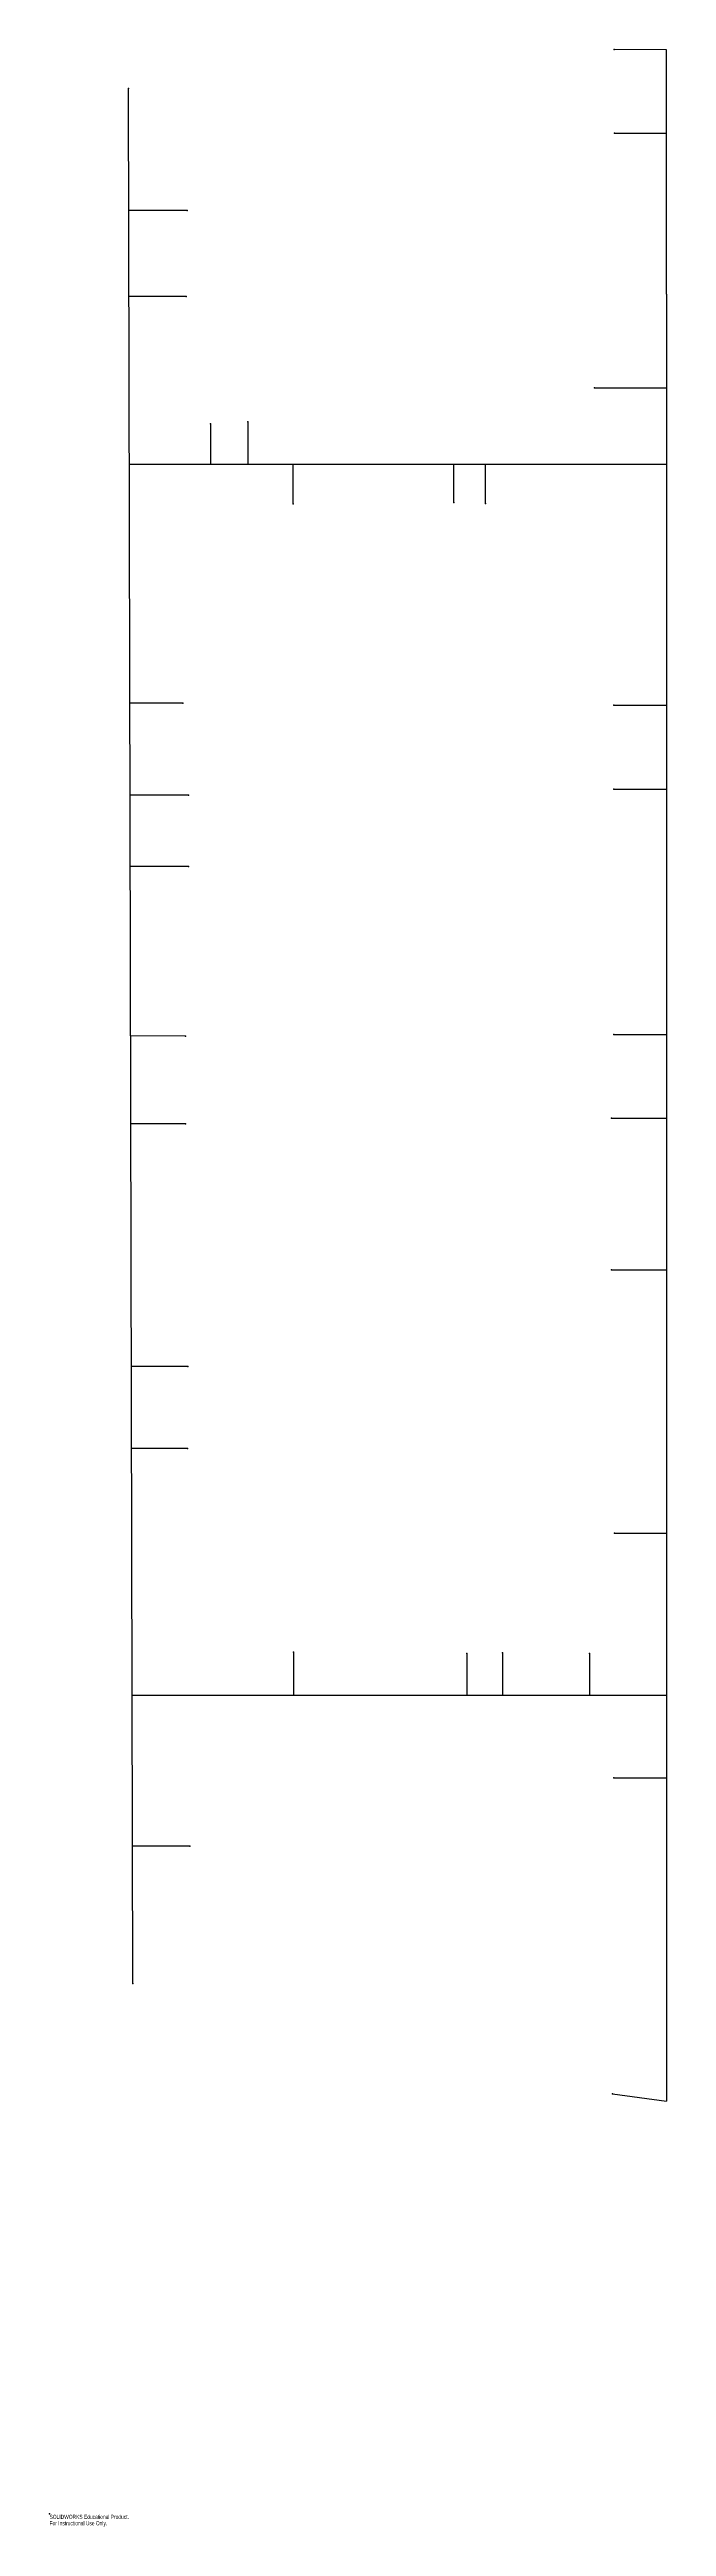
# Model space of a CAD drawing. Header units: inches. Extents: x 0 to 100, y -1 to 130.
# Drawn here: x 0 to 28.2, y -0.6 to 112.5 of the extents above; entities that cross this region are included whole.
import ezdxf

# ---------------------------------------------------------------- set-up
doc = ezdxf.new("R2010")
doc.units = ezdxf.units.IN
doc.header["$MEASUREMENT"] = 0
doc.header["$PDSIZE"] = -1
doc.styles.add('SLDTEXTSTYLE0', font='TXT', dxfattribs={"width": 0.7})

msp = doc.modelspace()

# ---------------------------------------------------------------- linework, layer by layer
at = {"color": 7, "linetype": 'Continuous'}
for p, q in [((28.17, 112.53), (25.78, 112.55)), ((28.17, 101.37), (28.17, 112.53)), ((3.8, 24.23), (3.61, 110.77)), ((25.79, 108.73), (28.17, 108.73)), ((6.28, 105.19), (3.62, 105.19)), ((6.24, 101.27), (3.63, 101.27)), ((28.17, 101.37), (28.17, 18.85)), ((24.88, 97.09), (28.17, 97.09)), ((7.35, 95.46), (7.35, 93.59)), ((9.05, 95.54), (9.05, 93.59)), ((28.17, 93.59), (3.65, 93.59)), ((11.13, 91.8), (11.13, 93.59)), ((18.46, 91.86), (18.46, 93.59)), ((19.9, 91.82), (19.9, 93.59)), ((6.09, 82.7), (3.67, 82.7)), ((25.76, 82.61), (28.17, 82.61)), ((6.34, 78.49), (3.68, 78.49)), ((25.76, 78.77), (28.17, 78.77)), ((6.34, 75.24), (3.69, 75.24)), ((6.2, 67.49), (3.7, 67.5)), ((25.76, 67.57), (28.17, 67.57)), ((6.2, 63.48), (3.71, 63.48)), ((25.66, 63.75), (28.17, 63.75)), ((25.66, 56.81), (28.17, 56.81)), ((6.32, 52.4), (3.74, 52.4)), ((6.3, 48.66), (3.75, 48.66)), ((25.8, 44.79), (28.17, 44.79)), ((11.14, 39.35), (11.14, 37.38)), ((19.05, 39.29), (19.05, 37.38)), ((20.68, 39.33), (20.68, 37.38)), ((24.65, 39.3), (24.65, 37.38)), ((28.17, 37.38), (3.77, 37.38)), ((25.76, 33.61), (28.17, 33.61)), ((6.41, 30.5), (3.78, 30.5)), ((25.71, 19.19), (28.17, 18.85))]:
    msp.add_line(p, q, dxfattribs=at)
for p in [(25.78, 112.55), (3.61, 110.77), (25.79, 108.73), (6.28, 105.19), (6.24, 101.27), (24.88, 97.09), (7.35, 95.46), (9.05, 95.54), (11.13, 91.8), (18.46, 91.86), (19.9, 91.82), (6.09, 82.7), (25.76, 82.61), (6.34, 78.49), (25.76, 78.77), (6.34, 75.24), (6.2, 67.49), (25.76, 67.57), (6.2, 63.48), (25.66, 63.75), (25.66, 56.81), (6.32, 52.4), (6.3, 48.66), (25.8, 44.79), (11.14, 39.35), (19.05, 39.29), (20.68, 39.33), (24.65, 39.3), (25.76, 33.61), (6.41, 30.5), (3.8, 24.23), (25.71, 19.19), (0, 0)]:
    msp.add_point(p, dxfattribs=at)

# ---------------------------------------------------------------- texts
at = {"color": 7, "linetype": 'Continuous', "char_height": 0.1903, "attachment_point": 1, "style": 'SLDTEXTSTYLE0'}
for s, insert in [('SOLIDWORKS Educational Product.', (0, -0.04)), ('For Instructional Use Only.', (0, -0.33))]:
    msp.add_mtext(s, dxfattribs=dict(at, insert=insert))

doc.saveas('drawing.dxf')
